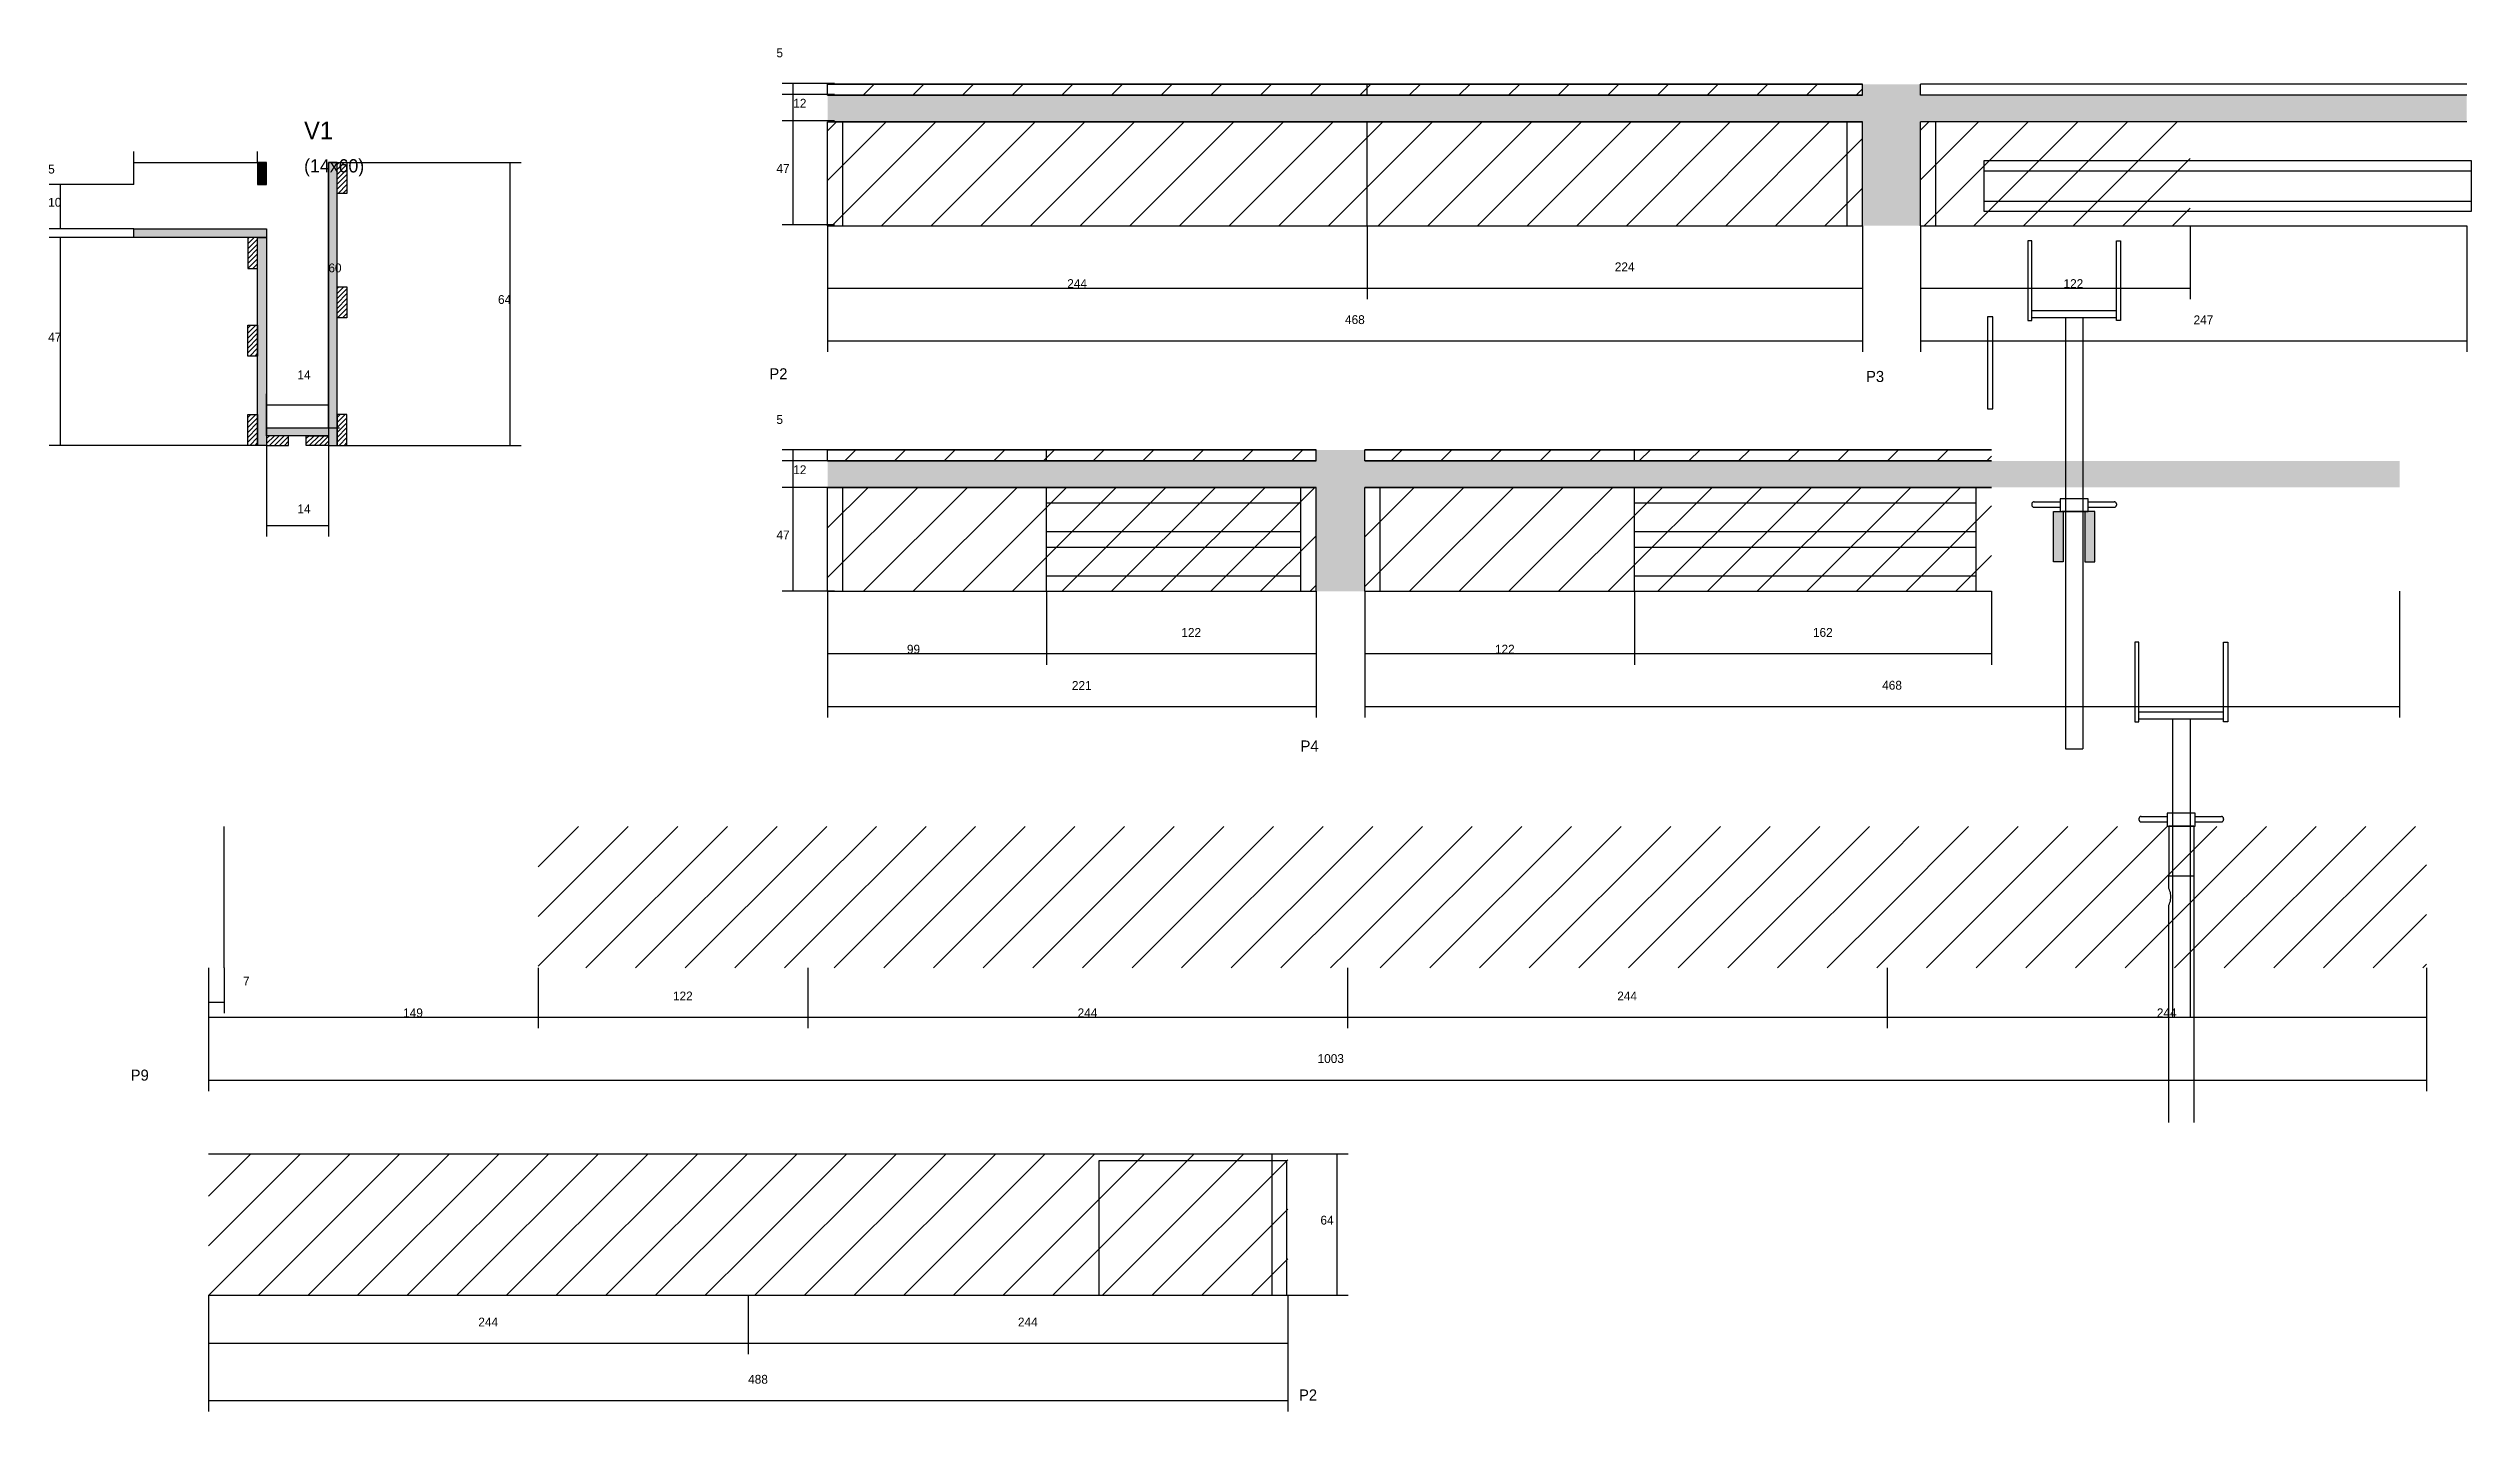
# Model space of a CAD drawing. Header units: metres. Extents: x -2848 to 22762, y -49062 to 1016.
# Drawn here: x 17484 to 18580, y -29171 to -28554 of the extents above; entities that cross this region are included whole.
import ezdxf

# ---------------------------------------------------------------- set-up
doc = ezdxf.new("R2010")
doc.units = ezdxf.units.M
for name, color, linetype in [('BARRA DE ANCORAGEM', 7, 'Continuous'), ('COTA', 4, 'Continuous'), ('Cota Seção (2x)', 4, 'Continuous'), ('Escoras', 2, 'Continuous'), ('Forcador', 251, 'Continuous'), ('Hachura', 253, 'Continuous'), ('Madeira', 126, 'Continuous'), ('NOMENCLATURA', 7, 'Continuous'), ('Painéis', 200, 'Continuous'), ('Perfil Metálico', 251, 'Continuous'), ('SARR_2.2x7', 40, 'Continuous'), ('Texto Seção', 7, 'Continuous')]:
    doc.layers.add(name, color=color, linetype=linetype)

msp = doc.modelspace()

# ---------------------------------------------------------------- texts
at = {"layer": 'COTA'}
for s, p in [('5', (17813.6, -28557.9)), ('12', (17821.2, -28580.7)), ('5', (17484.3, -28610.5)), ('47', (17813.6, -28610.2)), ('10', (17484.3, -28625.5)), ('224', (18192.7, -28654.7)), ('244', (17945.1, -28662.3)), ('122', (18395.6, -28662.3)), ('64', (17687.7, -28669.5)), ('47', (17484.3, -28686.5)), ('468', (18070.7, -28678.6)), ('247', (18454.4, -28678.7)), ('5', (17813.6, -28723.8)), ('12', (17821.2, -28746.5)), ('14', (17597, -28764.2)), ('47', (17813.6, -28776)), ('122', (17996.7, -28820.1)), ('162', (18282.3, -28820.1)), ('99', (17872.6, -28827.7)), ('122', (18138.5, -28827.7)), ('221', (17947.2, -28844.1)), ('468', (18313.6, -28844)), ('7', (17572.4, -28977.8)), ('122', (17766.8, -28984.6)), ('244', (18193.8, -28984.6)), ('149', (17644.8, -28992.2)), ('244', (17949.8, -28992.2)), ('244', (18437.8, -28992.2)), ('1003', (18058.3, -29012.9)), ('64', (18059.6, -29086)), ('244', (17678.8, -29132.1)), ('244', (17922.8, -29132.1)), ('488', (17800.8, -29158))]:
    msp.add_text(s, height=4, dxfattribs=at).set_placement(p)
at = {"layer": 'Cota Seção (2x)'}
for s, p in [('60', (17611, -28655.2)), ('14', (17597, -28703.6))]:
    msp.add_text(s, height=4, dxfattribs=at).set_placement(p)
at = {"layer": 'NOMENCLATURA'}
for s, p in [('P2', (17810.4, -28703.6)), ('P3', (18306.3, -28704.8)), ('P4', (18050.6, -28872)), ('P9', (17521.6, -29020.9)), ('P2', (18049.9, -29165.6))]:
    msp.add_text(s, height=5, dxfattribs=at).set_placement(p)
at = {"layer": 'Texto Seção'}
for s, height, p in [('V1', 8, (17600, -28595)), ('(14x60)', 6, (17600, -28610))]:
    msp.add_text(s, height=height, dxfattribs=at).set_placement(p)

# ---------------------------------------------------------------- hatches: boundary and pattern name
at = {"layer": 'COTA'}
h = msp.add_hatch(dxfattribs=at)
h.set_pattern_fill('AR-CONC', scale=0.03)
h.paths.add_polyline_path([(18304.7, -28634.1), (18330.9, -28634.1), (18330.9, -28587.1), (18577.9, -28587.1), (18577.9, -28575.1), (18330.9, -28575.1), (18330.9, -28570.1), (18304.7, -28570.1), (18304.7, -28575.1), (17836.7, -28575.1), (17836.7, -28587.1), (18304.7, -28587.1)])
h = msp.add_hatch(dxfattribs=at)
h.set_pattern_fill('AR-CONC', scale=0.03)
h.paths.add_polyline_path([(18057.7, -28799.5), (18079.6, -28799.5), (18079.6, -28752.5), (18363.1, -28752.5), (18547.6, -28752.5), (18547.6, -28740.5), (18363.1, -28740.5), (18079.6, -28740.5), (18079.6, -28735.5), (18057.7, -28735.5), (18057.7, -28740.5), (17836.7, -28740.5), (17836.7, -28752.5), (18057.7, -28752.5)])
at = {"layer": 'Hachura'}
h = msp.add_hatch(dxfattribs=at)
h.set_pattern_fill('ANSI31', scale=5)
h.paths.add_polyline_path([(17836.7, -28570.1), (17836.7, -28575.1), (18080.7, -28575.1), (18080.7, -28570.1)])
h = msp.add_hatch(dxfattribs=at)
h.set_pattern_fill('ANSI31', scale=5)
h.paths.add_polyline_path([(18304.7, -28575.1), (18304.7, -28570.1), (18080.7, -28570.1), (18080.7, -28575.1)])
h = msp.add_hatch(dxfattribs=at)
h.set_pattern_fill('ANSI31', scale=5)
h.paths.add_polyline_path([(17836.7, -28587.1), (17836.7, -28634.1), (18080.7, -28634.1), (18080.7, -28587.1)])
h = msp.add_hatch(dxfattribs=at)
h.set_pattern_fill('ANSI31', scale=5)
h.paths.add_polyline_path([(18304.7, -28634.1), (18304.7, -28587.1), (18080.7, -28587.1), (18080.7, -28634.1)])
h = msp.add_hatch(dxfattribs=at)
h.set_pattern_fill('ANSI31', scale=5)
h.paths.add_polyline_path([(18330.9, -28587.1), (18330.9, -28634.1), (18452.9, -28634.1), (18452.9, -28587.1)])
h = msp.add_hatch(color=8, dxfattribs=at)
h.dxf.hatch_style = 1
h.paths.add_polyline_path([(17583, -28605.5), (17579, -28605.5), (17579, -28605.5), (17579, -28615.5), (17579, -28615.5), (17583, -28615.5), (17583, -28615.5), (17583, -28605.5)])
h = msp.add_hatch(color=8, dxfattribs=at)
h.dxf.hatch_style = 1
h.paths.add_polyline_path([(17615, -28605.5), (17611, -28605.5), (17611, -28605.5), (17611, -28733.5), (17611, -28733.5), (17615, -28733.5), (17615, -28733.5), (17615, -28605.5)])
h = msp.add_hatch(dxfattribs=at)
h.set_pattern_fill('ANSI31', scale=0.5)
h.paths.add_polyline_path([(17615, -28605.5), (17619.4, -28605.5), (17619.4, -28605.5), (17619.4, -28619.5), (17619.4, -28619.5), (17615, -28619.5), (17615, -28619.5), (17615, -28605.5)])
h = msp.add_hatch(color=8, dxfattribs=at)
h.dxf.hatch_style = 1
h.paths.add_polyline_path([(17523, -28639.5), (17523, -28635.5), (17523, -28635.5), (17583, -28635.5), (17583, -28635.5), (17583, -28639.5), (17583, -28639.5), (17523, -28639.5)])
h = msp.add_hatch(dxfattribs=at)
h.set_pattern_fill('ANSI31', scale=0.5)
h.paths.add_polyline_path([(17579, -28639.5), (17574.6, -28639.5), (17574.6, -28639.5), (17574.6, -28653.5), (17574.6, -28653.5), (17579, -28653.5), (17579, -28653.5), (17579, -28639.5)])
h = msp.add_hatch(color=8, dxfattribs=at)
h.dxf.hatch_style = 1
h.paths.add_polyline_path([(17579, -28639.5), (17583, -28639.5), (17583, -28639.5), (17583, -28733.5), (17583, -28733.5), (17579, -28733.5), (17579, -28733.5), (17579, -28639.5)])
h = msp.add_hatch(dxfattribs=at)
h.set_pattern_fill('ANSI31', scale=0.5)
h.paths.add_polyline_path([(17619.4, -28675.8), (17615, -28675.8), (17615, -28675.8), (17615, -28661.8), (17615, -28661.8), (17619.4, -28661.8), (17619.4, -28661.8), (17619.4, -28675.8)])
h = msp.add_hatch(dxfattribs=at)
h.set_pattern_fill('ANSI31', scale=0.5)
h.paths.add_polyline_path([(17579, -28693.1), (17574.6, -28693.1), (17574.6, -28693.1), (17574.6, -28679.1), (17574.6, -28679.1), (17579, -28679.1), (17579, -28679.1), (17579, -28693.1)])
h = msp.add_hatch(dxfattribs=at)
h.set_pattern_fill('ANSI31', scale=0.5)
h.paths.add_polyline_path([(17579, -28733.5), (17574.6, -28733.5), (17574.6, -28733.5), (17574.6, -28719.5), (17574.6, -28719.5), (17579, -28719.5), (17579, -28719.5), (17579, -28733.5)])
h = msp.add_hatch(color=8, dxfattribs=at)
h.dxf.hatch_style = 1
h.paths.add_polyline_path([(17583, -28729.1), (17583, -28725.5), (17583, -28725.5), (17611, -28725.5), (17611, -28725.5), (17611, -28729.1), (17611, -28729.1), (17583, -28729.1)])
h = msp.add_hatch(dxfattribs=at)
h.set_pattern_fill('ANSI31', scale=0.5)
h.paths.add_polyline_path([(17615, -28733.5), (17619.4, -28733.5), (17619.4, -28733.5), (17619.4, -28719.5), (17619.4, -28719.5), (17615, -28719.5), (17615, -28719.5), (17615, -28733.5)])
h = msp.add_hatch(dxfattribs=at)
h.set_pattern_fill('ANSI31', scale=0.5)
h.paths.add_polyline_path([(17593, -28733.5), (17593, -28729.1), (17593, -28729.1), (17583, -28729.1), (17583, -28729.1), (17583, -28733.5), (17583, -28733.5), (17593, -28733.5)])
h = msp.add_hatch(dxfattribs=at)
h.set_pattern_fill('ANSI31', scale=0.5)
h.paths.add_polyline_path([(17601, -28733.5), (17601, -28729.1), (17601, -28729.1), (17611, -28729.1), (17611, -28729.1), (17611, -28733.5), (17611, -28733.5), (17601, -28733.5)])
h = msp.add_hatch(dxfattribs=at)
h.set_pattern_fill('ANSI31', scale=5)
h.paths.add_polyline_path([(17935.7, -28740.5), (17935.7, -28735.5), (17836.7, -28735.5), (17836.7, -28740.5)])
h = msp.add_hatch(dxfattribs=at)
h.set_pattern_fill('ANSI31', scale=5)
h.paths.add_polyline_path([(17935.7, -28735.5), (17935.7, -28740.5), (18057.7, -28740.5), (18057.7, -28735.5)])
h = msp.add_hatch(dxfattribs=at)
h.set_pattern_fill('ANSI31', scale=5)
h.paths.add_polyline_path([(18201.6, -28740.5), (18201.6, -28735.5), (18079.6, -28735.5), (18079.6, -28740.5)])
h = msp.add_hatch(dxfattribs=at)
h.set_pattern_fill('ANSI31', scale=5)
h.paths.add_polyline_path([(18363.1, -28740.5), (18363.1, -28735.5), (18201.6, -28735.5), (18201.6, -28740.5)])
h = msp.add_hatch(dxfattribs=at)
h.set_pattern_fill('ANSI31', scale=5)
h.paths.add_polyline_path([(17935.7, -28799.5), (17935.7, -28752.5), (17836.7, -28752.5), (17836.7, -28799.5)])
h = msp.add_hatch(dxfattribs=at)
h.set_pattern_fill('ANSI31', scale=5)
h.paths.add_polyline_path([(17935.7, -28752.5), (17935.7, -28799.5), (18057.7, -28799.5), (18057.7, -28752.5)])
h = msp.add_hatch(dxfattribs=at)
h.set_pattern_fill('ANSI31', scale=5)
h.paths.add_polyline_path([(18201.6, -28799.5), (18201.6, -28752.5), (18079.6, -28752.5), (18079.6, -28799.5)])
h = msp.add_hatch(dxfattribs=at)
h.set_pattern_fill('ANSI31', scale=5)
h.paths.add_polyline_path([(18201.6, -28799.5), (18363.1, -28799.5), (18363.1, -28752.5), (18201.6, -28752.5)])
h = msp.add_hatch(dxfattribs=at)
h.set_pattern_fill('ANSI31', scale=5)
h.paths.add_polyline_path([(17705.8, -28905.9), (17705.8, -28969.9), (17827.8, -28969.9), (17827.8, -28905.9)])
h = msp.add_hatch(dxfattribs=at)
h.set_pattern_fill('ANSI31', scale=5)
h.paths.add_polyline_path([(17827.8, -28905.9), (17827.8, -28969.9), (18071.8, -28969.9), (18071.8, -28905.9)])
h = msp.add_hatch(dxfattribs=at)
h.set_pattern_fill('ANSI31', scale=5)
h.paths.add_polyline_path([(18071.8, -28905.9), (18071.8, -28969.9), (18315.8, -28969.9), (18315.8, -28905.9)])
h = msp.add_hatch(dxfattribs=at)
h.set_pattern_fill('ANSI31', scale=5)
h.paths.add_polyline_path([(18315.8, -28905.9), (18315.8, -28969.9), (18559.8, -28969.9), (18559.8, -28905.9)])
h = msp.add_hatch(dxfattribs=at)
h.set_pattern_fill('ANSI31', scale=5)
h.paths.add_polyline_path([(17800.8, -29118), (17800.8, -29054), (17556.8, -29054), (17556.8, -29118)])
h = msp.add_hatch(dxfattribs=at)
h.set_pattern_fill('ANSI31', scale=5)
h.paths.add_polyline_path([(18044.8, -29118), (18044.8, -29054), (17800.8, -29054), (17800.8, -29118)])
at = {"layer": 'Perfil Metálico'}
h = msp.add_hatch(color=8, dxfattribs=at)
h.dxf.hatch_style = 1
h.paths.add_polyline_path([(18391, -28786.2), (18395.5, -28786.2), (18395.5, -28763.4), (18391, -28763.4)])
h = msp.add_hatch(color=8, dxfattribs=at)
h.dxf.hatch_style = 1
h.paths.add_polyline_path([(18405.3, -28786.2), (18409.8, -28786.2), (18409.8, -28763.4), (18405.3, -28763.4)])

# ---------------------------------------------------------------- linework, layer by layer
at = {"layer": 'BARRA DE ANCORAGEM'}
msp.add_lwpolyline([(18363.6, -28717), (18363.6, -28675.4), (18361.2, -28675.4), (18361.2, -28717)], close=True, dxfattribs=at)
at = {"layer": 'COTA'}
for p, q in [((17839.9, -28569.7), (17816.2, -28569.7)), ((17839.9, -28574.7), (17816.2, -28574.7)), ((17839.9, -28574.7), (17816.2, -28574.7)), ((17821.2, -28574.7), (17821.2, -28569.7)), ((17821.2, -28586.7), (17821.2, -28574.7)), ((17839.9, -28586.7), (17816.2, -28586.7)), ((17839.9, -28586.7), (17816.2, -28586.7)), ((17821.2, -28633.7), (17821.2, -28586.7)), ((17523, -28615.5), (17523, -28600.5)), ((17523, -28605.5), (17579, -28605.5)), ((17579, -28605.5), (17579, -28600.5)), ((17615, -28605.5), (17698.2, -28605.5)), ((17693.2, -28733.5), (17693.2, -28605.5)), ((17523, -28615.5), (17484.8, -28615.5)), ((17489.8, -28635.5), (17489.8, -28615.5)), ((17523, -28635.5), (17484.8, -28635.5)), ((17523, -28639.5), (17484.8, -28639.5)), ((17489.8, -28733.5), (17489.8, -28639.5)), ((17839.9, -28633.7), (17816.2, -28633.7)), ((17836.7, -28634.1), (17836.7, -28667.3)), ((17836.7, -28634.1), (17836.7, -28691.2)), ((18080.7, -28634.1), (18080.7, -28667.3)), ((18080.7, -28634.1), (18080.7, -28667.3)), ((18304.7, -28634.1), (18304.7, -28667.3)), ((18304.7, -28634.1), (18304.7, -28691.2)), ((18330.9, -28634.1), (18330.9, -28667.3)), ((18330.9, -28634.1), (18330.9, -28691.2)), ((18452.9, -28634.1), (18452.9, -28667.3)), ((18577.9, -28634.1), (18577.9, -28691.2)), ((17836.7, -28662.3), (18080.7, -28662.3)), ((18080.7, -28662.3), (18304.7, -28662.3)), ((18330.9, -28662.3), (18452.9, -28662.3)), ((17836.7, -28686.2), (18304.7, -28686.2)), ((18330.9, -28686.2), (18577.9, -28686.2)), ((17574.6, -28733.5), (17484.8, -28733.5)), ((17583, -28733.5), (17583, -28774.7)), ((17611, -28733.5), (17611, -28774.7)), ((17619.4, -28733.5), (17698.2, -28733.5)), ((17839.9, -28735.5), (17816.2, -28735.5)), ((17821.2, -28740.5), (17821.2, -28735.5)), ((17839.9, -28740.5), (17816.2, -28740.5)), ((17839.9, -28740.5), (17816.2, -28740.5)), ((17821.2, -28752.5), (17821.2, -28740.5)), ((17839.9, -28752.5), (17816.2, -28752.5)), ((17839.9, -28752.5), (17816.2, -28752.5)), ((17821.2, -28799.5), (17821.2, -28752.5)), ((17583, -28769.7), (17611, -28769.7)), ((17839.9, -28799.5), (17816.2, -28799.5)), ((17836.7, -28799.5), (17836.7, -28832.7)), ((17836.7, -28799.5), (17836.7, -28856.6)), ((17935.7, -28799.5), (17935.7, -28832.7)), ((17935.7, -28799.5), (17935.7, -28832.7)), ((18057.7, -28799.5), (18057.7, -28832.7)), ((18057.7, -28799.5), (18057.7, -28856.6)), ((18079.6, -28799.5), (18079.6, -28832.7)), ((18079.6, -28799.5), (18079.6, -28856.6)), ((18201.6, -28799.5), (18201.6, -28832.7)), ((18201.6, -28799.5), (18201.6, -28832.7)), ((18363.1, -28799.5), (18363.1, -28832.7)), ((18547.6, -28799.5), (18547.6, -28856.6)), ((17836.7, -28827.7), (17935.7, -28827.7)), ((17935.7, -28827.7), (18057.7, -28827.7)), ((18079.6, -28827.7), (18201.6, -28827.7)), ((18201.6, -28827.7), (18363.1, -28827.7)), ((17836.7, -28851.6), (18057.7, -28851.6)), ((18079.6, -28851.6), (18547.6, -28851.6)), ((17556.8, -28969.9), (17556.8, -28997.2)), ((17556.8, -28969.9), (17556.8, -29025.6)), ((17556.8, -28969.9), (17556.8, -28990.4)), ((17563.8, -28969.9), (17563.8, -28990.4)), ((17705.8, -28969.9), (17705.8, -28997.2)), ((17705.8, -28969.9), (17705.8, -28997.2)), ((17827.8, -28969.9), (17827.8, -28997.2)), ((17827.8, -28969.9), (17827.8, -28997.2)), ((18071.8, -28969.9), (18071.8, -28997.2)), ((18071.8, -28969.9), (18071.8, -28997.2)), ((18315.8, -28969.9), (18315.8, -28997.2)), ((18315.8, -28969.9), (18315.8, -28997.2)), ((18559.8, -28969.9), (18559.8, -28997.2)), ((18559.8, -28969.9), (18559.8, -29025.6)), ((17556.8, -28985.4), (17563.8, -28985.4)), ((17556.8, -28992.2), (17705.8, -28992.2)), ((17705.8, -28992.2), (17827.8, -28992.2)), ((17827.8, -28992.2), (18071.8, -28992.2)), ((18071.8, -28992.2), (18315.8, -28992.2)), ((18315.8, -28992.2), (18559.8, -28992.2)), ((17556.8, -29020.6), (18559.8, -29020.6)), ((18044.8, -29054), (18072.2, -29054)), ((18067.2, -29118), (18067.2, -29054)), ((17556.8, -29118), (17556.8, -29144.7)), ((17556.8, -29118), (17556.8, -29170.6)), ((17800.8, -29118), (17800.8, -29144.7)), ((17800.8, -29118), (17800.8, -29144.7)), ((18044.8, -29118), (18044.8, -29144.7)), ((18044.8, -29118), (18072.2, -29118)), ((18044.8, -29118), (18044.8, -29170.6)), ((17556.8, -29139.7), (17800.8, -29139.7)), ((17800.8, -29139.7), (18044.8, -29139.7)), ((17556.8, -29165.6), (18044.8, -29165.6))]:
    msp.add_line(p, q, dxfattribs=at)
at = {"layer": 'Cota Seção (2x)'}
for p, q in [((17611, -28725.5), (17611, -28605.5)), ((17611, -28605.5), (17616, -28605.5)), ((17583, -28725.5), (17583, -28710.1)), ((17583, -28715.1), (17611, -28715.1)), ((17611, -28725.5), (17611, -28710.1)), ((17611, -28725.5), (17616, -28725.5))]:
    msp.add_line(p, q, dxfattribs=at)
at = {"layer": 'Escoras'}
for p, q in [((18406, -28763.4), (18394.8, -28763.4)), ((18454.5, -28905.8), (18443.2, -28905.8)), ((18443.2, -28905.8), (18443.2, -28928.3)), ((18454.5, -28905.8), (18454.5, -29039.8)), ((18443.2, -28928.3), (18454.5, -28928.3)), ((18443.2, -28933.9), (18443.2, -28928.3)), ((18443.5, -28934.5), (18443.2, -28933.9)), ((18443.7, -28935.1), (18443.5, -28934.5)), ((18443.9, -28935.7), (18443.7, -28935.1)), ((18444, -28936.4), (18443.9, -28935.7)), ((18444.1, -28937), (18444, -28936.4)), ((18443.2, -28941.5), (18443.5, -28940.9)), ((18443.2, -29039.8), (18443.2, -28941.5)), ((18443.5, -28940.9), (18443.7, -28940.3)), ((18443.7, -28940.3), (18443.9, -28939.7)), ((18443.9, -28939.7), (18444, -28939)), ((18444, -28939), (18444.1, -28938.4)), ((18444.1, -28937.7), (18444.1, -28937)), ((18444.1, -28938.4), (18444.1, -28937.7))]:
    msp.add_line(p, q, dxfattribs=at)
at = {"layer": 'Forcador'}
for p, q in [((18381.3, -28672.5), (18419.5, -28672.5)), ((18381.3, -28675.7), (18419.5, -28675.7)), ((18396.5, -28675.7), (18396.5, -28786.2)), ((18404.3, -28675.7), (18404.3, -28786.2)), ((18381.4, -28759.5), (18381.3, -28759.6)), ((18381.3, -28759.6), (18381.3, -28759.8)), ((18381.3, -28759.8), (18381.3, -28759.9)), ((18381.3, -28759.9), (18381.3, -28760)), ((18381.3, -28760), (18381.3, -28760.5)), ((18381.3, -28760.5), (18381.3, -28760.6)), ((18381.3, -28760.6), (18381.3, -28760.7)), ((18381.3, -28760.7), (18381.3, -28760.9)), ((18381.3, -28760.9), (18381.4, -28761)), ((18381.5, -28759.4), (18381.4, -28759.5)), ((18381.4, -28761), (18381.5, -28761.1)), ((18381.6, -28759.3), (18381.5, -28759.4)), ((18381.5, -28761.1), (18381.6, -28761.2)), ((18381.7, -28759.2), (18381.6, -28759.3)), ((18381.6, -28761.2), (18381.7, -28761.3)), ((18381.8, -28759.1), (18381.7, -28759.2)), ((18381.7, -28761.3), (18381.8, -28761.4)), ((18381.9, -28759.1), (18381.8, -28759.1)), ((18381.8, -28761.4), (18381.9, -28761.4)), ((18382, -28759), (18381.9, -28759.1)), ((18381.9, -28761.4), (18382, -28761.5)), ((18382.1, -28759), (18382, -28759)), ((18382, -28761.5), (18382.1, -28761.5)), ((18382.3, -28759), (18382.1, -28759)), ((18382.1, -28761.5), (18382.3, -28761.5)), ((18382.3, -28759), (18394.1, -28759)), ((18382.3, -28761.5), (18394.1, -28761.5)), ((18406.7, -28759), (18418.5, -28759)), ((18406.7, -28761.5), (18418.5, -28761.5)), ((18418.6, -28759), (18418.5, -28759)), ((18418.5, -28761.5), (18418.6, -28761.5)), ((18418.8, -28759), (18418.6, -28759)), ((18418.6, -28761.5), (18418.8, -28761.5)), ((18418.9, -28759.1), (18418.8, -28759)), ((18418.8, -28761.5), (18418.9, -28761.4)), ((18419, -28759.1), (18418.9, -28759.1)), ((18418.9, -28761.4), (18419, -28761.4)), ((18419.1, -28759.2), (18419, -28759.1)), ((18419, -28761.4), (18419.1, -28761.3)), ((18419.2, -28759.3), (18419.1, -28759.2)), ((18419.1, -28761.3), (18419.2, -28761.2)), ((18419.3, -28759.4), (18419.2, -28759.3)), ((18419.2, -28761.2), (18419.3, -28761.1)), ((18419.4, -28759.5), (18419.3, -28759.4)), ((18419.3, -28761.1), (18419.4, -28761)), ((18419.4, -28759.6), (18419.4, -28759.5)), ((18419.5, -28759.8), (18419.4, -28759.6)), ((18419.4, -28760.9), (18419.5, -28760.7)), ((18419.4, -28761), (18419.4, -28760.9)), ((18419.5, -28759.9), (18419.5, -28759.8)), ((18419.5, -28760), (18419.5, -28759.9)), ((18419.5, -28760), (18419.5, -28760.5)), ((18419.5, -28760.6), (18419.5, -28760.5)), ((18419.5, -28760.7), (18419.5, -28760.6)), ((18396.5, -28786.2), (18396.5, -28809)), ((18404.3, -28786.2), (18404.3, -28809)), ((18396.5, -28809), (18396.5, -28870.7)), ((18404.3, -28809), (18404.3, -28870.7)), ((18429.7, -28854), (18468, -28854)), ((18429.7, -28857.2), (18468, -28857.2)), ((18444.9, -28857.2), (18444.9, -28992.2)), ((18452.8, -28857.2), (18452.8, -28992.2)), ((18396.5, -28870.7), (18404.3, -28870.7)), ((18429.8, -28902.1), (18429.7, -28902.2)), ((18429.7, -28902.2), (18429.7, -28902.4)), ((18429.7, -28902.4), (18429.7, -28902.8)), ((18429.7, -28902.8), (18429.7, -28903)), ((18429.7, -28903), (18429.8, -28903.1)), ((18429.9, -28901.9), (18429.8, -28902)), ((18429.8, -28902), (18429.8, -28902.1)), ((18429.8, -28903.1), (18429.8, -28903.2)), ((18429.8, -28903.2), (18429.9, -28903.3)), ((18430, -28901.7), (18429.9, -28901.8)), ((18429.9, -28901.8), (18429.9, -28901.9)), ((18429.9, -28903.3), (18429.9, -28903.4)), ((18429.9, -28903.4), (18430, -28903.5)), ((18430.1, -28901.6), (18430, -28901.7)), ((18430, -28903.5), (18430.1, -28903.6)), ((18430.2, -28901.5), (18430.1, -28901.6)), ((18430.1, -28903.6), (18430.2, -28903.7)), ((18430.3, -28901.4), (18430.2, -28901.5)), ((18430.2, -28903.7), (18430.3, -28903.8)), ((18430.5, -28901.4), (18430.3, -28901.4)), ((18430.3, -28903.8), (18430.5, -28903.8)), ((18430.6, -28901.4), (18430.5, -28901.4)), ((18430.5, -28903.8), (18430.6, -28903.8)), ((18430.7, -28901.4), (18430.6, -28901.4)), ((18430.6, -28903.8), (18430.7, -28903.8)), ((18430.7, -28901.4), (18442.5, -28901.4)), ((18430.7, -28903.8), (18442.5, -28903.8)), ((18455.1, -28901.4), (18467, -28901.4)), ((18455.1, -28903.8), (18467, -28903.8)), ((18467.1, -28901.4), (18467, -28901.4)), ((18467, -28903.8), (18467.1, -28903.8)), ((18467.2, -28901.4), (18467.1, -28901.4)), ((18467.1, -28903.8), (18467.2, -28903.8)), ((18467.3, -28901.4), (18467.2, -28901.4)), ((18467.2, -28903.8), (18467.3, -28903.8)), ((18467.5, -28901.5), (18467.3, -28901.4)), ((18467.3, -28903.8), (18467.5, -28903.7)), ((18467.6, -28901.6), (18467.5, -28901.5)), ((18467.5, -28903.7), (18467.6, -28903.6)), ((18467.7, -28901.7), (18467.6, -28901.6)), ((18467.6, -28903.6), (18467.7, -28903.5)), ((18467.8, -28901.8), (18467.7, -28901.7)), ((18467.7, -28903.5), (18467.8, -28903.4)), ((18467.8, -28901.9), (18467.8, -28901.8)), ((18467.9, -28902), (18467.8, -28901.9)), ((18467.8, -28903.3), (18467.9, -28903.2)), ((18467.8, -28903.4), (18467.8, -28903.3)), ((18467.9, -28902.1), (18467.9, -28902)), ((18468, -28902.2), (18467.9, -28902.1)), ((18467.9, -28903.1), (18468, -28903)), ((18467.9, -28903.2), (18467.9, -28903.1)), ((18468, -28902.4), (18468, -28902.2)), ((18468, -28902.4), (18468, -28902.8)), ((18468, -28903), (18468, -28902.8)), ((18444.9, -28992.2), (18452.8, -28992.2))]:
    msp.add_line(p, q, dxfattribs=at)
for points in [[(18379.4, -28641), (18379.4, -28677), (18381.3, -28677), (18381.3, -28641)], [(18421.4, -28641), (18421.4, -28677), (18419.5, -28677), (18419.5, -28641)], [(18394.1, -28757.6), (18394.1, -28763.4), (18406.7, -28763.4), (18406.7, -28757.6)], [(18427.8, -28822.5), (18427.8, -28858.5), (18429.7, -28858.5), (18429.7, -28822.5)], [(18469.9, -28822.5), (18469.9, -28858.5), (18468, -28858.5), (18468, -28822.5)], [(18442.5, -28899.9), (18442.5, -28905.8), (18455.1, -28905.8), (18455.1, -28899.9)]]:
    msp.add_lwpolyline(points, close=True, dxfattribs=at)
at = {"layer": 'Madeira'}
for points in [[(17615, -28605.5), (17619.4, -28605.5), (17619.4, -28619.5), (17615, -28619.5)], [(17579, -28639.5), (17574.6, -28639.5), (17574.6, -28653.5), (17579, -28653.5)], [(17619.4, -28675.8), (17615, -28675.8), (17615, -28661.8), (17619.4, -28661.8)], [(17579, -28693.1), (17574.6, -28693.1), (17574.6, -28679.1), (17579, -28679.1)], [(17579, -28733.5), (17574.6, -28733.5), (17574.6, -28719.5), (17579, -28719.5)], [(17615, -28733.5), (17619.4, -28733.5), (17619.4, -28719.5), (17615, -28719.5)], [(17593, -28733.5), (17593, -28729.1), (17583, -28729.1), (17583, -28733.5)], [(17601, -28733.5), (17601, -28729.1), (17611, -28729.1), (17611, -28733.5)]]:
    msp.add_lwpolyline(points, close=True, dxfattribs=at)
at = {"layer": 'Painéis'}
for p, q in [((17836.7, -28570.1), (18304.7, -28570.1)), ((17836.7, -28575.1), (17836.7, -28570.1)), ((17836.7, -28575.1), (18304.7, -28575.1)), ((18080.7, -28575.1), (18080.7, -28570.1)), ((18304.7, -28575.1), (18304.7, -28570.1)), ((18330.9, -28575.1), (18330.9, -28570.1)), ((17836.7, -28587.1), (18304.7, -28587.1)), ((17836.7, -28634.1), (17836.7, -28587.1)), ((18080.7, -28634.1), (18080.7, -28587.1)), ((18304.7, -28634.1), (18304.7, -28587.1)), ((18330.9, -28634.1), (18330.9, -28587.1)), ((17523, -28635.5), (17583, -28635.5)), ((17836.7, -28634.1), (18304.7, -28634.1)), ((17583, -28725.5), (17611, -28725.5)), ((17836.7, -28735.5), (18057.7, -28735.5)), ((17836.7, -28740.5), (17836.7, -28735.5)), ((17935.7, -28740.5), (17935.7, -28735.5)), ((18057.7, -28740.5), (18057.7, -28735.5)), ((18079.6, -28735.5), (18363.1, -28735.5)), ((18079.6, -28740.5), (18079.6, -28735.5)), ((18201.6, -28740.5), (18201.6, -28735.5)), ((17836.7, -28740.5), (18057.7, -28740.5)), ((18079.6, -28740.5), (18363.1, -28740.5)), ((17836.7, -28752.5), (18057.7, -28752.5)), ((17836.7, -28799.5), (17836.7, -28752.5)), ((17935.7, -28799.5), (17935.7, -28752.5)), ((18057.7, -28799.5), (18057.7, -28752.5)), ((18079.6, -28752.5), (18363.1, -28752.5)), ((18079.6, -28799.5), (18079.6, -28752.5)), ((18201.6, -28799.5), (18201.6, -28752.5)), ((17836.7, -28799.5), (18057.7, -28799.5)), ((18079.6, -28799.5), (18363.1, -28799.5)), ((17556.8, -29054), (18044.8, -29054)), ((17959.6, -29057), (18044.4, -29057)), ((17959.6, -29118), (17959.6, -29057)), ((18044.4, -29118), (18044.4, -29057)), ((17556.8, -29118), (18044.8, -29118)), ((17959.6, -29118), (18044.4, -29118))]:
    msp.add_line(p, q, dxfattribs=at)
for points in [[(18304.7, -28570.1), (17836.7, -28570.1)], [(18304.7, -28575.1), (17836.7, -28575.1)], [(18577.9, -28570.1), (18330.9, -28570.1)], [(18577.9, -28575.1), (18330.9, -28575.1)], [(18304.7, -28587.1), (17836.7, -28587.1)], [(18577.9, -28587.1), (18330.9, -28587.1)], [(17836.7, -28634.1), (18304.7, -28634.1)], [(18330.9, -28634.1), (18577.9, -28634.1)], [(18057.7, -28735.5), (17836.7, -28735.5)], [(18363.1, -28735.5), (18079.6, -28735.5)], [(18057.7, -28740.5), (17836.7, -28740.5)], [(18363.1, -28740.5), (18079.6, -28740.5)], [(18057.7, -28752.5), (17836.7, -28752.5)], [(18363.1, -28752.5), (18079.6, -28752.5)], [(17836.7, -28799.5), (18057.7, -28799.5)], [(18079.6, -28799.5), (18363.1, -28799.5)]]:
    msp.add_lwpolyline(points, dxfattribs=at)
for points in [[(17583, -28605.5), (17579, -28605.5), (17579, -28615.5), (17583, -28615.5)], [(17615, -28605.5), (17611, -28605.5), (17611, -28733.5), (17615, -28733.5)], [(17523, -28639.5), (17523, -28635.5), (17583, -28635.5), (17583, -28639.5)], [(17579, -28639.5), (17583, -28639.5), (17583, -28733.5), (17579, -28733.5)], [(17583, -28729.1), (17583, -28725.5), (17611, -28725.5), (17611, -28729.1)]]:
    msp.add_lwpolyline(points, close=True, dxfattribs=at)
at = {"layer": 'Perfil Metálico'}
for p, q in [((18359.6, -28609.2), (18580.1, -28609.2)), ((18359.6, -28623), (18580.1, -28623))]:
    msp.add_line(p, q, dxfattribs=at)
for points in [[(18359.6, -28627.5), (18580.1, -28627.5), (18580.1, -28604.7), (18359.6, -28604.7)], [(18395.5, -28786.2), (18391, -28786.2), (18391, -28763.4), (18395.5, -28763.4)], [(18405.3, -28786.2), (18409.8, -28786.2), (18409.8, -28763.4), (18405.3, -28763.4)]]:
    msp.add_lwpolyline(points, close=True, dxfattribs=at)
at = {"layer": 'SARR_2.2x7'}
for p, q in [((17843.7, -28634.1), (17843.7, -28587.1)), ((18297.7, -28634.1), (18297.7, -28587.1)), ((18337.9, -28634.1), (18337.9, -28587.1)), ((17843.7, -28799.5), (17843.7, -28752.5)), ((17935.7, -28759.5), (18050.7, -28759.5)), ((18050.7, -28799.5), (18050.7, -28752.5)), ((18086.6, -28799.5), (18086.6, -28752.5)), ((18201.6, -28759.5), (18356.1, -28759.5)), ((18356.1, -28799.5), (18356.1, -28752.5)), ((17935.7, -28772.5), (18050.7, -28772.5)), ((17935.7, -28779.5), (18050.7, -28779.5)), ((18201.6, -28772.5), (18356.1, -28772.5)), ((18201.6, -28779.5), (18356.1, -28779.5)), ((17935.7, -28792.5), (18050.7, -28792.5)), ((18201.6, -28792.5), (18356.1, -28792.5)), ((17563.8, -28969.9), (17563.8, -28905.9)), ((18037.8, -29118), (18037.8, -29054))]:
    msp.add_line(p, q, dxfattribs=at)

msp.set_redraw_order([(e.dxf.handle, doc.entitydb.next_handle()) for e in msp.query("TEXT MTEXT ATTDEF DIMENSION ARC_DIMENSION")])  # texts and dimensions are drawn at this point

doc.saveas('drawing.dxf')
